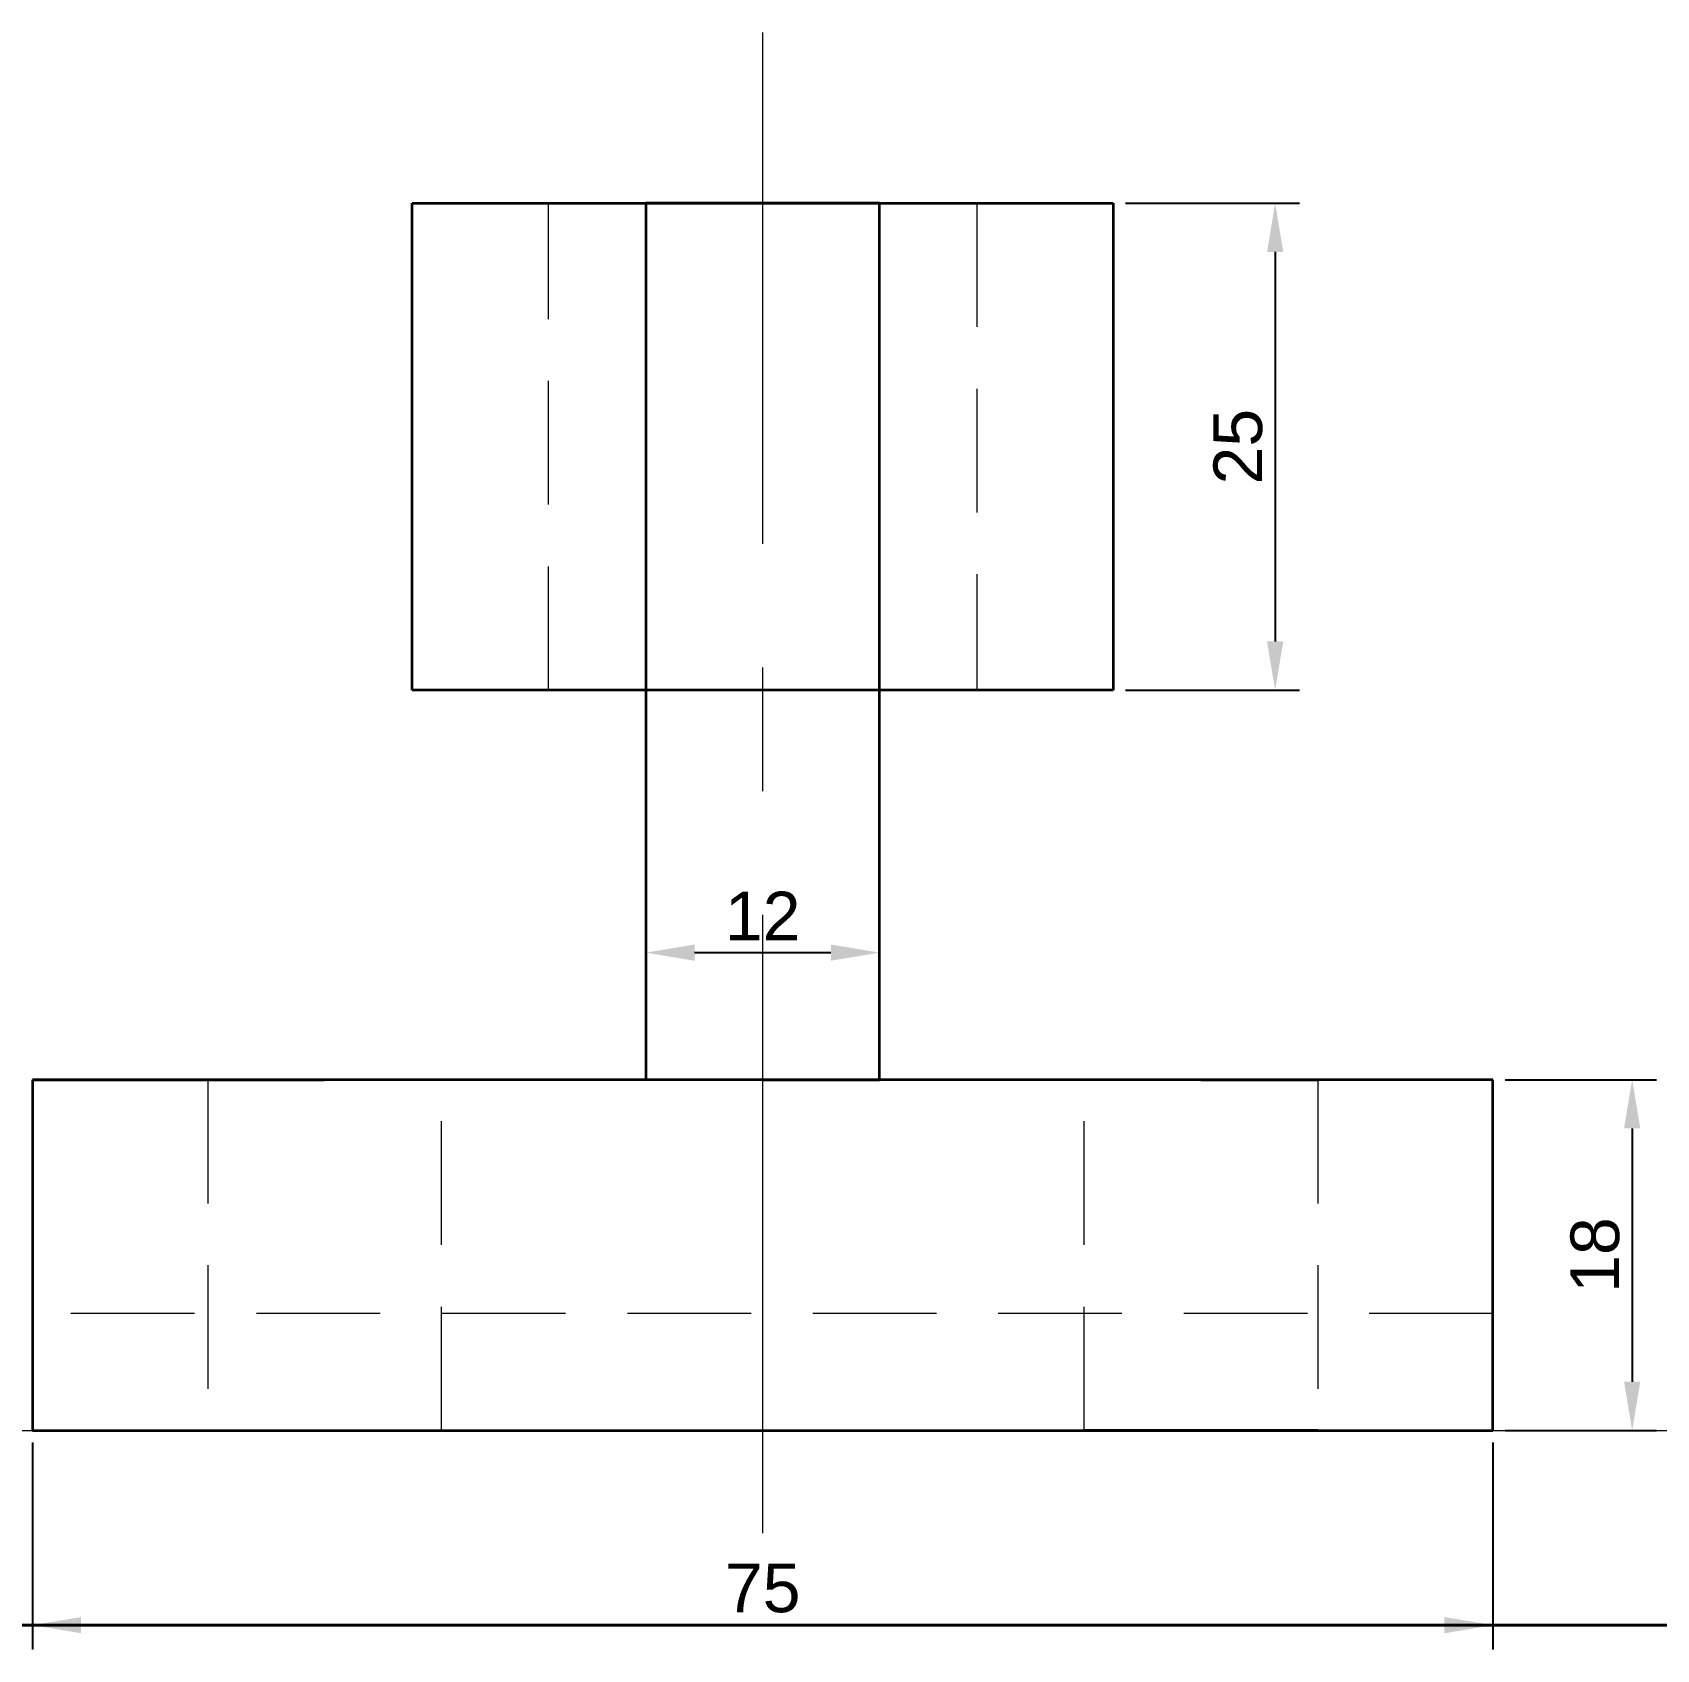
# Model space of a CAD drawing. Header units: millimetres. Extents: x 2450 to 7334, y 2362 to 2656.
# Drawn here: x 6042.9 to 6126.3, y 2484.8 to 2567.8 of the extents above; entities that cross this region are included whole.
import ezdxf

# ---------------------------------------------------------------- set-up
doc = ezdxf.new("R2010")
doc.units = ezdxf.units.MM
doc.linetypes.add('CENTER', pattern=[50.8, 31.75, -6.35, 6.35, -6.35])
doc.linetypes.add('HIDDEN', pattern=[9.525, 6.35, -3.175])
for name, color, linetype, lineweight in [('Centre line', 1, 'CENTER', 20), ('Constructn line', 251, 'Continuous', 9), ('Dimension line', 6, 'Continuous', 15), ('Hidden line', 3, 'HIDDEN', 20), ('Object line', 7, 'Continuous', 35), ('XY axis', 2, 'Continuous', 40)]:
    doc.layers.add(name, color=color, linetype=linetype, lineweight=lineweight)
doc.styles.get("Standard").update_dxf_attribs({"font": ''})
doc.styles.get('Standard').set_extended_font_data('Arial')
doc.dimstyles.new('ISO-25', dxfattribs={"dimtxt": 2.5, "dimasz": 2.5, "dimexe": 1.25, "dimexo": 0.625, "dimtad": 1, "dimtxsty": 'Standard', "dimcen": 2.5, "dimadec": 0, "dimazin": 0, "dimtfac": 1, "dimtmove": 0, "dimatfit": 3, "dimfxl": 1, "dimarcsym": 0})

msp = doc.modelspace()

# ---------------------------------------------------------------- blocks, each defined once
blk = doc.blocks.new('*D36')
at = {"layer": 'Defpoints', "color": 0, "transparency": 16777216}
for p in [(6042.86, 2496.019), (6117.86, 2496.019), (6117.86, 2486.019)]:
    blk.add_point(p, dxfattribs=at)
at = {"layer": 'Dimension line', "color": 0, "lineweight": -2, "transparency": 16777216}
for p, q in [((6042.86, 2495.394), (6042.86, 2484.769)), ((6117.86, 2495.394), (6117.86, 2484.769)), ((6045.36, 2486.019), (6115.36, 2486.019))]:
    blk.add_line(p, q, dxfattribs=at)
at = {"layer": 'Dimension line', "color": 0, "transparency": 16777216}
for points in [[(6045.36, 2486.435), (6045.36, 2485.602), (6042.86, 2486.019)], [(6115.36, 2486.435), (6115.36, 2485.602), (6117.86, 2486.019)]]:
    blk.add_solid(points, dxfattribs=at)
at = {"layer": 'Dimension line', "color": 0, "transparency": 16777216, "insert": (6080.36, 2487.915), "char_height": 2.5, "attachment_point": 5}
blk.add_mtext('75', dxfattribs=at)
blk = doc.blocks.new('*D37')
at = {"layer": 'Defpoints', "color": 0, "transparency": 16777216}
for p in [(6117.86, 2514.019), (6117.86, 2496.019), (6125.011, 2496.019)]:
    blk.add_point(p, dxfattribs=at)
at = {"layer": 'Dimension line', "color": 0, "lineweight": -2, "transparency": 16777216}
for p, q in [((6118.485, 2514.019), (6126.261, 2514.019)), ((6125.011, 2511.519), (6125.011, 2498.519)), ((6118.485, 2496.019), (6126.261, 2496.019))]:
    blk.add_line(p, q, dxfattribs=at)
at = {"layer": 'Dimension line', "color": 0, "transparency": 16777216}
for points in [[(6124.594, 2511.519), (6125.428, 2511.519), (6125.011, 2514.019)], [(6124.594, 2498.519), (6125.428, 2498.519), (6125.011, 2496.019)]]:
    blk.add_solid(points, dxfattribs=at)
at = {"layer": 'Dimension line', "color": 0, "transparency": 16777216, "insert": (6123.11, 2505.019), "char_height": 2.5, "attachment_point": 5, "rotation": 90}
blk.add_mtext('18', dxfattribs=at)
blk = doc.blocks.new('*D38')
at = {"layer": 'Defpoints', "color": 0, "transparency": 16777216}
for p in [(6086.36, 2520.544), (6074.36, 2514.019), (6086.36, 2514.019)]:
    blk.add_point(p, dxfattribs=at)
at = {"layer": 'Dimension line', "color": 0, "lineweight": -2, "transparency": 16777216}
for p, q in [((6074.36, 2514.644), (6074.36, 2521.794)), ((6086.36, 2514.644), (6086.36, 2521.794)), ((6076.86, 2520.544), (6083.86, 2520.544))]:
    blk.add_line(p, q, dxfattribs=at)
at = {"layer": 'Dimension line', "color": 0, "transparency": 16777216}
for points in [[(6076.86, 2520.961), (6076.86, 2520.127), (6074.36, 2520.544)], [(6083.86, 2520.961), (6083.86, 2520.127), (6086.36, 2520.544)]]:
    blk.add_solid(points, dxfattribs=at)
at = {"layer": 'Dimension line', "color": 0, "transparency": 16777216, "insert": (6080.36, 2522.424), "char_height": 2.5, "attachment_point": 5}
blk.add_mtext('12', dxfattribs=at)
blk = doc.blocks.new('*D39')
at = {"layer": 'Defpoints', "color": 0, "transparency": 16777216}
for p in [(6098.36, 2559.019), (6098.36, 2534.019), (6106.677, 2534.019)]:
    blk.add_point(p, dxfattribs=at)
at = {"layer": 'Dimension line', "color": 0, "lineweight": -2, "transparency": 16777216}
for p, q in [((6098.985, 2559.019), (6107.927, 2559.019)), ((6106.677, 2556.519), (6106.677, 2536.519)), ((6098.985, 2534.019), (6107.927, 2534.019))]:
    blk.add_line(p, q, dxfattribs=at)
at = {"layer": 'Dimension line', "color": 0, "transparency": 16777216}
for points in [[(6106.26, 2556.519), (6107.093, 2556.519), (6106.677, 2559.019)], [(6106.26, 2536.519), (6107.093, 2536.519), (6106.677, 2534.019)]]:
    blk.add_solid(points, dxfattribs=at)
at = {"layer": 'Dimension line', "color": 0, "transparency": 16777216, "insert": (6104.775, 2546.519), "char_height": 2.5, "attachment_point": 5, "rotation": 90}
blk.add_mtext('25', dxfattribs=at)

# ---------------------------------------------------------------- dimensions: what is measured, and where the dimension line sits
at = {"layer": 'Dimension line'}
for base, p1, p2, picture, middle in [((6106.677, 2534.019), (6098.36, 2559.019), (6098.36, 2534.019), '*D39', (6104.775, 2546.519)), ((6125.011, 2496.019), (6117.86, 2514.019), (6117.86, 2496.019), '*D37', (6123.11, 2505.019))]:
    dim = msp.add_linear_dim(base=base, p1=p1, p2=p2, angle=90, dimstyle='ISO-25', dxfattribs=at)
    dim.commit()
    dim.dimension.update_dxf_attribs({"geometry": picture, "text_midpoint": middle})
for base, p1, p2, picture, middle in [((6086.36, 2520.544), (6074.36, 2514.019), (6086.36, 2514.019), '*D38', (6080.36, 2522.424)), ((6117.86, 2486.019), (6042.86, 2496.019), (6117.86, 2496.019), '*D36', (6080.36, 2487.915))]:
    dim = msp.add_linear_dim(base=base, p1=p1, p2=p2, dimstyle='ISO-25', dxfattribs=at)
    dim.commit()
    dim.dimension.update_dxf_attribs({"geometry": picture, "text_midpoint": middle})

# ---------------------------------------------------------------- linework, layer by layer
at = {"layer": 'Centre line'}
msp.add_line((6080.36, 2490.736), (6080.36, 2567.783), dxfattribs=at)
at = {"layer": 'Constructn line'}
msp.add_ray((5960.86, 2496.019), (1, 0), dxfattribs=at)
at = {"layer": 'Hidden line'}
for p, q in [((6069.36, 2534.019), (6069.36, 2559.019)), ((6091.36, 2559.019), (6091.36, 2534.019)), ((6051.86, 2514.019), (6051.86, 2496.019)), ((6063.86, 2496.019), (6063.86, 2514.019)), ((6096.86, 2496.019), (6096.86, 2514.019)), ((6108.86, 2514.019), (6108.86, 2496.019)), ((6117.86, 2502.019), (6042.86, 2502.019))]:
    msp.add_line(p, q, dxfattribs=at)
at = {"layer": 'Object line'}
for p, q in [((6062.36, 2534.019), (6062.36, 2559.019)), ((6062.36, 2559.019), (6080.36, 2559.019)), ((6086.36, 2559.019), (6074.36, 2559.019)), ((6074.36, 2559.019), (6074.36, 2514.019)), ((6080.36, 2559.019), (6098.36, 2559.019)), ((6080.36, 2559.019), (6091.36, 2559.019)), ((6086.36, 2514.019), (6086.36, 2559.019)), ((6098.36, 2559.019), (6098.36, 2534.019)), ((6098.36, 2534.019), (6062.36, 2534.019)), ((6091.36, 2534.019), (6069.36, 2534.019)), ((6117.86, 2514.019), (6042.86, 2514.019)), ((6042.86, 2514.019), (6042.86, 2496.019)), ((6042.86, 2514.019), (6057.86, 2514.019)), ((6057.86, 2514.019), (6051.86, 2514.019)), ((6057.86, 2514.019), (6057.86, 2514.019)), ((6080.36, 2514.019), (6086.36, 2514.019)), ((6096.86, 2514.019), (6096.86, 2514.019)), ((6117.86, 2514.019), (6102.86, 2514.019)), ((6102.86, 2514.019), (6102.86, 2514.019)), ((6102.86, 2514.019), (6108.86, 2514.019)), ((6117.86, 2496.019), (6117.86, 2514.019)), ((6117.86, 2496.019), (6117.86, 2502.019)), ((6042.86, 2496.019), (6117.86, 2496.019)), ((6051.86, 2496.019), (6063.86, 2496.019)), ((6108.86, 2496.019), (6096.86, 2496.019))]:
    msp.add_line(p, q, dxfattribs=at)
at = {"layer": 'XY axis'}
msp.add_xline((2524.833, 2486.019), (-1, 0), dxfattribs=at)

msp.set_redraw_order([(e.dxf.handle, doc.entitydb.next_handle()) for e in msp.query("TEXT MTEXT ATTDEF DIMENSION ARC_DIMENSION")])  # texts and dimensions are drawn at this point

doc.saveas('drawing.dxf')
